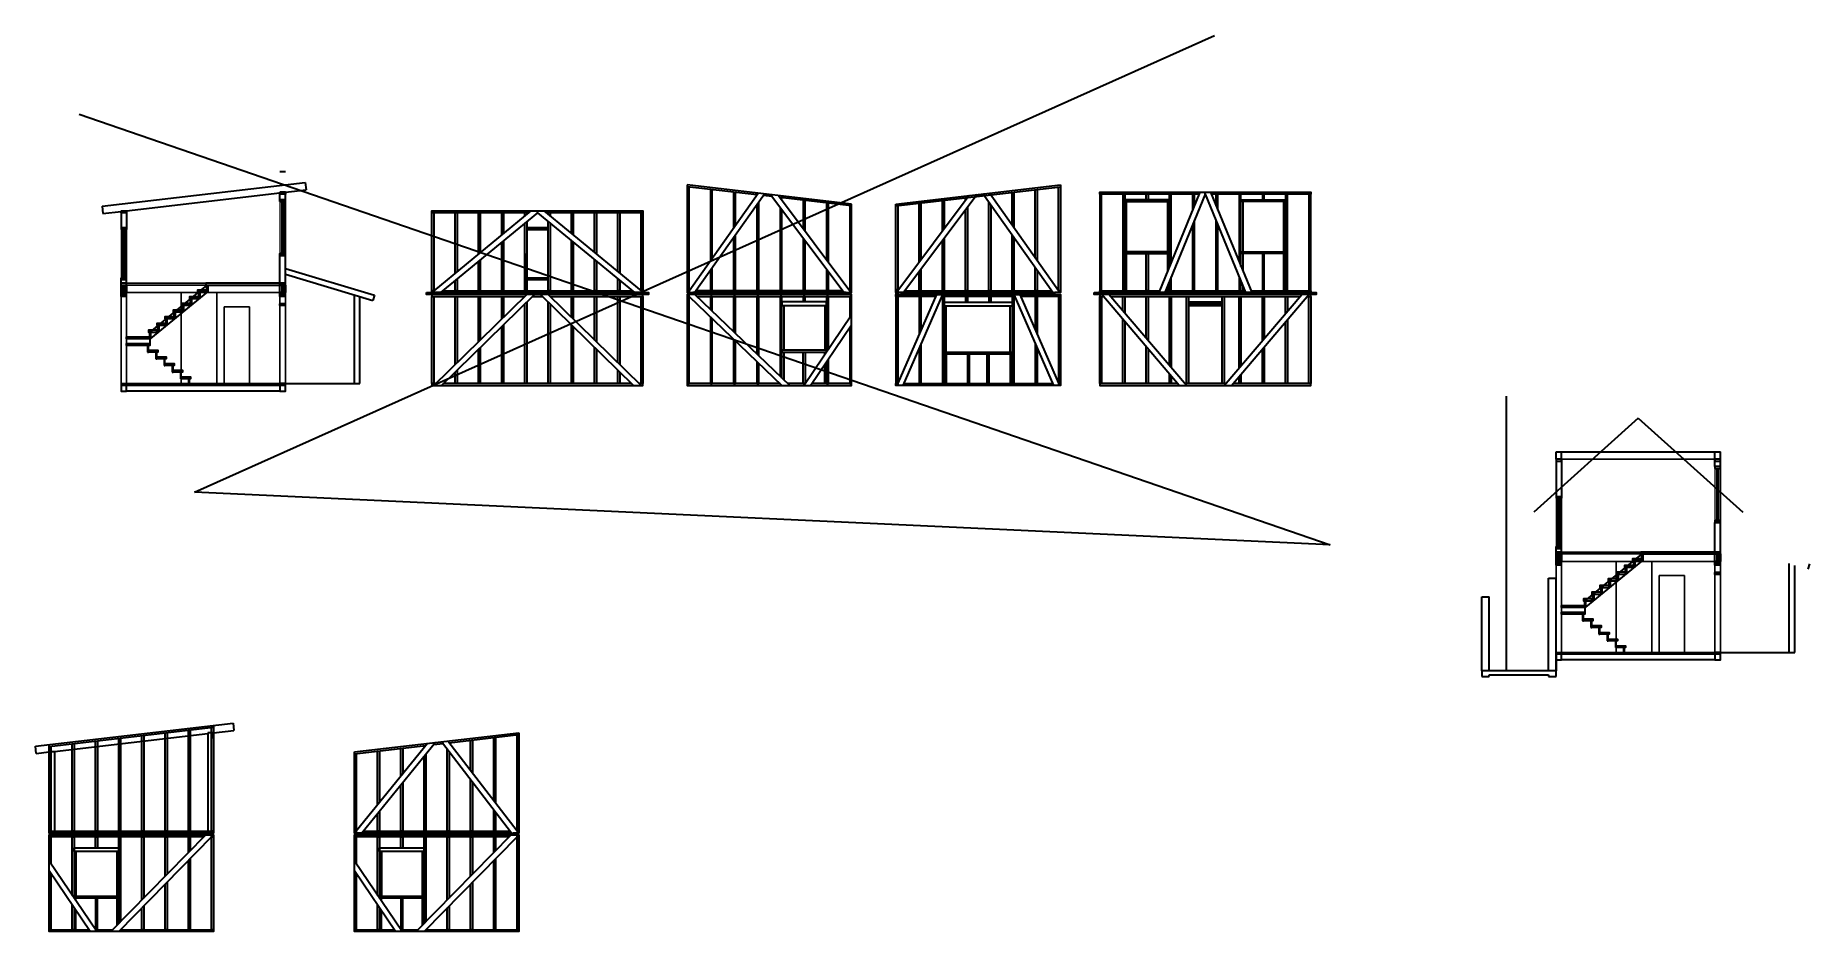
# Model space of a CAD drawing. Header units: millimetres. Extents: x 743280 to 1140305, y -337608 to -106611.
# Drawn here: x 998032 to 1045753, y -220563 to -196445 of the extents above; entities that cross this region are included whole.
import ezdxf

# ---------------------------------------------------------------- set-up
doc = ezdxf.new("R2010")
doc.units = ezdxf.units.MM
doc.layers.add('SANTEH', color=7, linetype='Continuous')
doc.layers.add('ОСНОВНЫЕ', color=7, linetype='Continuous', lineweight=30)
doc.layers.add('ТОНКИЕ', color=250, linetype='Continuous', lineweight=13)

msp = doc.modelspace()

# ---------------------------------------------------------------- linework, layer by layer
at = {"layer": 'SANTEH', "ltscale": 100}
for p, q in [((1000334.3, -203366.1), (1000334.3, -203116.1)), ((1000334.3, -203166.1), (1004609.3, -203166.1)), ((1000484.3, -203116.1), (1004609.3, -203116.1)), ((1004759.3, -203366.1), (1004759.3, -203116.1)), ((1004759.3, -205816.1), (1004759.3, -203166.1)), ((1004759.3, -206016.1), (1004759.3, -203166.1)), ((1000334.3, -205816.1), (1000334.3, -203316.1)), ((1000334.3, -203366.1), (1004609.3, -203366.1)), ((1000484.3, -204626.1), (1000484.3, -203366.1)), ((1001954.3, -205816.1), (1001954.3, -203366.1)), ((1002909.3, -203366.1), (1002909.3, -205816.1)), ((1003108.7, -203746.1), (1003788.7, -203746.1)), ((1003108.7, -205816.1), (1003108.7, -203746.1)), ((1003788.7, -205816.1), (1003788.7, -203746.1)), ((1004609.3, -203666.1), (1004609.3, -203366.1)), ((1004609.3, -205816.1), (1004609.3, -203666.1)), ((1000484.3, -205816.1), (1000484.3, -203816.1)), ((1000484.3, -205816.1), (1000334.3, -205816.1)), ((1000484.3, -205816.1), (1001184.3, -205816.1)), ((1038935.1, -207849.7), (1043360.1, -207849.7)), ((1038935.1, -210599.7), (1038935.1, -210349.7)), ((1038935.1, -210399.7), (1043210.1, -210399.7)), ((1039085.1, -210349.7), (1043210.1, -210349.7)), ((1043360.1, -210599.7), (1043360.1, -210349.7)), ((1043360.1, -213049.7), (1043360.1, -210399.7)), ((1043360.1, -213249.7), (1043360.1, -210399.7)), ((1038935.1, -213049.7), (1038935.1, -210549.7)), ((1038935.1, -210599.7), (1043210.1, -210599.7)), ((1039085.1, -211859.7), (1039085.1, -210599.7)), ((1040555.1, -213049.7), (1040555.1, -210599.7)), ((1041510.1, -210599.7), (1041510.1, -213049.7)), ((1043210.1, -210899.7), (1043210.1, -210599.7)), ((1043210.1, -213049.7), (1043210.1, -210899.7)), ((1039085.1, -213049.7), (1039085.1, -211049.7)), ((1041709.4, -210979.7), (1042389.4, -210979.7)), ((1041709.4, -213049.7), (1041709.4, -210979.7)), ((1042389.4, -213049.7), (1042389.4, -210979.7)), ((1039085.1, -213049.7), (1038935.1, -213049.7)), ((1039085.1, -213049.7), (1039785.1, -213049.7))]:
    msp.add_line(p, q, dxfattribs=at)
at = {"layer": 'ОСНОВНЫЕ', "ltscale": 100}
for p, q in [((1002314, -208739), (1029745.4, -196444.7)), ((999203.2, -198564.4), (1032856.2, -210152.1)), ((999824.3, -201042.1), (1005287.2, -200404.1)), ((1004759.3, -200116.1), (1004609.3, -200116.1)), ((1005287.2, -200404.1), (1005310.3, -200602.4)), ((1000484.3, -201166.1), (1004609.3, -200684.3)), ((1004609.3, -200916.1), (1004609.3, -200666.1)), ((1004609.3, -200916.1), (1004609.3, -200666.1)), ((1004759.3, -200666.1), (1004609.3, -200666.1)), ((1004759.3, -200666.1), (1005310.3, -200602.4)), ((1004759.3, -200916.1), (1004759.3, -200666.1)), ((1004759.3, -200916.1), (1004759.3, -200816.1)), ((1004759.3, -200916.1), (1004759.3, -200816.1)), ((1019986.9, -200982.6), (1015561.9, -200465.7)), ((1017436.9, -200735.1), (1015561.9, -200516.1)), ((1015611.9, -203316.1), (1017472.3, -200688.9)), ((1015762.6, -203366.1), (1017645.8, -200709.1)), ((1017848.4, -200783.1), (1017610.4, -200755.3)), ((1017803.2, -200727.5), (1019784.2, -203366.1)), ((1018016.7, -200752.5), (1019936.9, -203316.1)), ((1019986.9, -201032.9), (1018061.9, -200808.1)), ((1021176.6, -200982.6), (1025601.6, -200465.7)), ((1021176.6, -201032.9), (1025601.6, -200516.1)), ((1021176.6, -201032.9), (1023101.6, -200808.1)), ((1023146.8, -200752.5), (1021226.6, -203316.1)), ((1023360.3, -200727.5), (1021379.2, -203366.1)), ((1023315.1, -200783.1), (1023553.1, -200755.3)), ((1025400.9, -203366.1), (1023517.7, -200709.1)), ((1025551.6, -203316.1), (1023691.2, -200688.9)), ((1023726.6, -200735.1), (1025601.6, -200516.1)), ((1029355.1, -200666.1), (1028246.2, -203366.1)), ((1029496.7, -200716.1), (1028408.4, -203366.1)), ((1029496.7, -200716.1), (1029496.7, -200666.1)), ((1029496.7, -200716.1), (1030585, -203366.1)), ((1029638.3, -200666.1), (1030747.2, -203366.1)), ((999824.3, -201042.1), (999847.5, -201240.5)), ((999847.5, -201240.5), (1000334.3, -201183.6)), ((1000334.3, -201166.1), (1000484.3, -201166.1)), ((1000334.3, -201166.1), (1000334.3, -201666.1)), ((1000484.3, -201166.1), (1000484.3, -201666.1)), ((1004660.2, -200916.1), (1004660.2, -202316.1)), ((1004708.5, -200916.1), (1004708.5, -202316.1)), ((1011359.9, -201166.1), (1008747.6, -203316)), ((1011535.2, -201216.1), (1008922.8, -203366.1)), ((1011535.1, -201216.1), (1011535.1, -201166.1)), ((1011535.2, -201216.1), (1011535.2, -201166.1)), ((1011535.2, -201216.1), (1014147.5, -203366.1)), ((1011710.4, -201166.1), (1014322.7, -203316)), ((1000334.3, -201616.1), (1000484.3, -201616.1)), ((1000334.3, -201666.1), (1000484.3, -201666.1)), ((1000385.2, -201666.1), (1000385.2, -202966.1)), ((1000433.5, -201666.1), (1000433.5, -202966.1)), ((1011247.7, -201616.1), (1011822.7, -201616.1)), ((1011247.7, -201666.1), (1011822.7, -201666.1)), ((1004609.3, -203166.1), (1004609.3, -202316.1)), ((1004609.3, -203166.1), (1004609.3, -202316.1)), ((1004609.3, -202316.1), (1004759.3, -202316.1)), ((1004759.3, -203366.1), (1004759.3, -202316.1)), ((1004759.3, -203366.1), (1004759.3, -202316.1)), ((1004759.3, -203366.1), (1004759.3, -202316.1)), ((1004759.3, -203116.1), (1004759.3, -202316.1)), ((1011247.7, -203316.1), (1011247.7, -202316.1)), ((1004759.3, -202716.1), (1007152.4, -203434)), ((1000334.3, -203366.1), (1000334.3, -202966.1)), ((1000334.3, -202966.1), (1000484.3, -202966.1)), ((1000334.3, -203016.1), (1000484.3, -203016.1)), ((1000484.3, -203116.1), (1000334.3, -203116.1)), ((1000484.3, -203166.1), (1000484.3, -202966.1)), ((1002644.3, -203166.1), (1001104.3, -204426.1)), ((1002644.3, -203296.1), (1002644.3, -203166.1)), ((1002669.3, -203166.1), (1002669.3, -203346.1)), ((1004759.3, -203116.1), (1004609.3, -203116.1)), ((1004609.3, -203166.1), (1004759.3, -203166.1)), ((1004759.3, -203166.1), (1004609.3, -203166.1)), ((1004759.3, -202872.7), (1007109.3, -203577.7)), ((1011247.7, -202966.1), (1011822.7, -202966.1)), ((1011247.7, -203016.1), (1011822.7, -203016.1)), ((1021176.6, -203266.1), (1021176.6, -205816.1)), ((1000334.3, -203366.1), (1000334.3, -203316.1)), ((1000334.3, -203466.1), (1000334.3, -203316.1)), ((1000484.3, -203366.1), (1000334.3, -203366.1)), ((1000484.3, -203416.1), (1000334.3, -203416.1)), ((1000484.3, -203466.1), (1000334.3, -203466.1)), ((1000484.3, -203466.1), (1000484.3, -203366.1)), ((1002661.2, -203346.1), (1001129.3, -204599.4)), ((1001984.3, -203836.1), (1001984.3, -203706.1)), ((1002009.3, -203706.1), (1002009.3, -203886.1)), ((1002204.3, -203656.1), (1002204.3, -203526.1)), ((1002229.3, -203706.1), (1002204.3, -203706.1)), ((1002229.3, -203526.1), (1002229.3, -203706.1)), ((1002424.3, -203476.1), (1002424.3, -203346.1)), ((1002449.3, -203526.1), (1002424.3, -203526.1)), ((1002449.3, -203346.1), (1002449.3, -203526.1)), ((1002669.3, -203346.1), (1002644.3, -203346.1)), ((1004759.3, -203366.1), (1004609.3, -203366.1)), ((1004609.3, -203466.1), (1004609.3, -203366.1)), ((1004759.3, -203416.1), (1004609.3, -203416.1)), ((1004759.3, -203466.1), (1004609.3, -203466.1)), ((1004759.3, -203666.1), (1004609.3, -203666.1)), ((1004609.3, -203716.1), (1004609.3, -203666.1)), ((1004759.3, -203716.1), (1004609.3, -203716.1)), ((1004759.3, -203466.1), (1004759.3, -203316.1)), ((1004759.3, -203366.1), (1004759.3, -203316.1)), ((1004759.3, -203716.1), (1004759.3, -203666.1)), ((1006609.3, -205816.1), (1006609.3, -203427.7)), ((1006759.3, -205816.1), (1006759.3, -203472.7)), ((1007152.4, -203434), (1007109.3, -203577.7)), ((1008747.6, -203316), (1008747.6, -203366.1)), ((1008747.7, -205866.1), (1011248.7, -203416.1)), ((1008955.7, -205866.1), (1011456.7, -203416.1)), ((1014114.7, -205866.1), (1011613.6, -203416.1)), ((1014322.7, -205866.1), (1011821.6, -203416.1)), ((1014322.7, -203316), (1014322.7, -203366.1)), ((1015611.9, -203316.1), (1015611.9, -203366.1)), ((1015611.9, -203466.1), (1015611.9, -203416.1)), ((1015611.9, -203466.1), (1018110.9, -205866.1)), ((1019836.9, -203366.1), (1015711.9, -203366.1)), ((1015711.9, -203416.1), (1015711.9, -203366.1)), ((1015769.8, -203416.1), (1018320.9, -205866.1)), ((1018161.9, -203716.1), (1018161.9, -204916.1)), ((1019261.9, -203716.1), (1019261.9, -204916.1)), ((1019836.9, -203416.1), (1019836.9, -203366.1)), ((1019936.9, -203316.1), (1019936.9, -203366.1)), ((1021226.6, -203316.1), (1021226.6, -205866.1)), ((1021226.6, -203316.1), (1021226.6, -203366.1)), ((1022265.8, -203416.1), (1021226.6, -205799.4)), ((1021326.6, -203366.1), (1025451.6, -203366.1)), ((1021326.6, -203416.1), (1021326.6, -203366.1)), ((1021326.6, -203366.1), (1025451.6, -203366.1)), ((1022427.9, -203416.1), (1021361.4, -205866.1)), ((1021801.6, -203466.1), (1021801.6, -204480.7)), ((1021851.6, -203466.1), (1021851.6, -204366)), ((1022426.6, -203466.1), (1022426.6, -205816.1)), ((1022476.6, -203466.1), (1022476.6, -205816.1)), ((1022476.6, -203621.1), (1024301.6, -203621.1)), ((1022476.6, -203721.1), (1024301.6, -203721.1)), ((1022526.6, -204966.1), (1022526.6, -203721.1)), ((1023051.6, -203466.1), (1023051.6, -203621.1)), ((1023101.6, -203466.1), (1023101.6, -203621.1)), ((1023676.6, -203466.1), (1023676.6, -203621.1)), ((1023726.6, -203466.1), (1023726.6, -203621.1)), ((1024251.6, -204966.1), (1024251.6, -203721.1)), ((1024301.6, -203466.1), (1024301.6, -205816.1)), ((1024350.3, -203416.1), (1025416.8, -205866.1)), ((1024351.6, -203466.1), (1024351.6, -205816.1)), ((1024512.4, -203416.1), (1025551.6, -205799.4)), ((1024926.6, -203466.1), (1024926.6, -204366)), ((1024976.6, -203466.1), (1024976.6, -204480.7)), ((1025451.6, -203416.1), (1025451.6, -203366.1)), ((1025551.6, -203316.1), (1025551.6, -203366.1)), ((1025551.6, -203466.1), (1025551.6, -205866.1)), ((1025601.6, -203416.1), (1025601.6, -205866.1)), ((1028799, -205866.1), (1026715.4, -203416.1)), ((1028991.1, -205866.1), (1026907.5, -203416.1)), ((1029046, -203616.1), (1029956, -203616.1)), ((1029046, -203666.1), (1029956, -203666.1)), ((1029046, -203716.1), (1029956, -203716.1)), ((1030010.9, -205866.1), (1032094.6, -203416.1)), ((1030203, -205866.1), (1032284.2, -203419)), ((1032334.2, -203513.3), (1032334.2, -203513.3)), ((1001324.3, -204376.1), (1001324.3, -204246.1)), ((1001349.3, -204246.1), (1001349.3, -204426.1)), ((1001544.3, -204196.1), (1001544.3, -204066.1)), ((1001569.3, -204246.1), (1001544.3, -204246.1)), ((1001569.3, -204066.1), (1001569.3, -204246.1)), ((1001764.3, -204016.1), (1001764.3, -203886.1)), ((1001789.3, -204066.1), (1001764.3, -204066.1)), ((1001789.3, -203886.1), (1001789.3, -204066.1)), ((1002009.3, -203886.1), (1001984.3, -203886.1)), ((1018703.1, -205866.1), (1019986.9, -203968.3)), ((1018884.2, -205866.1), (1019986.9, -204236)), ((1001104.3, -204556.1), (1001104.3, -204426.1)), ((1001104.3, -204606.1), (1001104.3, -204736.1)), ((1001129.3, -204606.1), (1001104.3, -204606.1)), ((1001129.3, -204606.1), (1001104.3, -204606.1)), ((1001129.3, -204426.1), (1001129.3, -204606.1)), ((1001294.3, -204426.1), (1001269.3, -204426.1)), ((1001349.3, -204426.1), (1001324.3, -204426.1)), ((1001049.3, -204786.1), (1001049.3, -204966.1)), ((1001049.3, -204966.1), (1001074.3, -204966.1)), ((1001074.3, -204916.1), (1001074.3, -204786.1)), ((1001269.3, -204966.1), (1001269.3, -205146.1)), ((1001269.3, -205146.1), (1001294.3, -205146.1)), ((1001294.3, -205096.1), (1001294.3, -204966.1)), ((1001489.3, -205146.1), (1001489.3, -205326.1)), ((1001514.3, -205276.1), (1001514.3, -205146.1)), ((1021801.6, -204854.8), (1021801.6, -205816.1)), ((1021851.6, -204739.9), (1021851.6, -205816.1)), ((1022476.6, -204966.1), (1024301.6, -204966.1)), ((1022476.6, -205016.1), (1024301.6, -205016.1)), ((1022476.6, -205016.1), (1022476.6, -205816.1)), ((1022476.6, -205016.1), (1022476.6, -205816.1)), ((1022526.6, -205016.1), (1022526.6, -205816.1)), ((1022526.6, -205016.1), (1022526.6, -205816.1)), ((1023101.6, -205016.1), (1023101.6, -205816.1)), ((1023151.6, -205016.1), (1023151.6, -205816.1)), ((1023151.6, -205016.1), (1023151.6, -205816.1)), ((1023626.6, -205016.1), (1023626.6, -205816.1)), ((1023676.6, -205016.1), (1023676.6, -205816.1)), ((1023676.6, -205016.1), (1023676.6, -205816.1)), ((1024251.6, -205016.1), (1024251.6, -205816.1)), ((1024301.6, -205016.1), (1024301.6, -205816.1)), ((1024301.6, -205016.1), (1024301.6, -205816.1)), ((1024926.6, -204739.9), (1024926.6, -205816.1)), ((1024976.6, -204854.8), (1024976.6, -205816.1)), ((1001489.3, -205326.1), (1001514.3, -205326.1)), ((1001709.3, -205326.1), (1001709.3, -205506.1)), ((1001709.3, -205506.1), (1001734.3, -205506.1)), ((1001709.3, -205506.1), (1001734.3, -205506.1)), ((1001734.3, -205456.1), (1001734.3, -205326.1)), ((1001929.3, -205506.1), (1001929.3, -205686.1)), ((1001954.3, -205636.1), (1001954.3, -205506.1)), ((1000334.3, -205816.1), (1000334.3, -205866.1)), ((1000334.3, -205816.1), (1000484.3, -205816.1)), ((1004609.3, -205866.1), (1000334.3, -205866.1)), ((1000484.3, -205866.1), (1000484.3, -205816.1)), ((1000484.3, -205816.1), (1004609.3, -205816.1)), ((1004609.3, -206016.1), (1000484.3, -206016.1)), ((1001929.3, -205686.1), (1001954.3, -205686.1)), ((1001929.3, -205686.1), (1001954.3, -205686.1)), ((1002149.3, -205686.1), (1002149.3, -205816.1)), ((1002149.3, -205816.1), (1002174.3, -205816.1)), ((1002174.3, -205816.1), (1002174.3, -205686.1)), ((1004759.3, -205816.1), (1004609.3, -205816.1)), ((1004609.3, -205816.1), (1004609.3, -205866.1)), ((1004759.3, -205866.1), (1004759.3, -205816.1)), ((1004759.3, -205816.1), (1006759.3, -205816.1)), ((1037598.8, -213549.7), (1037598.8, -206149.7)), ((1041147.6, -206741.9), (1038336.8, -209271.8)), ((1041147.6, -206741.9), (1043958.4, -209271.8)), ((1038935.1, -207649.7), (1043360.1, -207649.7)), ((1038935.1, -207849.7), (1038935.1, -207649.7)), ((1038935.1, -207849.7), (1038935.1, -208899.7)), ((1039085.1, -207849.7), (1039085.1, -207649.7)), ((1039085.1, -207849.7), (1039085.1, -208899.7)), ((1043210.1, -208049.7), (1043210.1, -207649.7)), ((1043360.1, -208049.7), (1043360.1, -207649.7)), ((1043360.1, -208099.7), (1043360.1, -207999.7)), ((1043360.1, -208099.7), (1043360.1, -207999.7)), ((1043260.9, -208099.7), (1043260.9, -209499.7)), ((1043309.2, -208099.7), (1043309.2, -209499.7)), ((1032856.2, -210152.1), (1002314, -208739)), ((1038935.1, -208849.7), (1039085.1, -208849.7)), ((1038935.1, -208899.7), (1039085.1, -208899.7)), ((1038985.9, -208899.7), (1038985.9, -210199.7)), ((1039034.2, -208899.7), (1039034.2, -210199.7)), ((1043210.1, -209499.7), (1043360.1, -209499.7)), ((1043210.1, -210399.7), (1043210.1, -209549.7)), ((1043210.1, -210399.7), (1043210.1, -209549.7)), ((1043360.1, -210599.7), (1043360.1, -209549.7)), ((1043360.1, -210599.7), (1043360.1, -209549.7)), ((1043360.1, -210599.7), (1043360.1, -209549.7)), ((1043360.1, -210349.7), (1043360.1, -209549.7)), ((1038935.1, -210599.7), (1038935.1, -210199.7)), ((1038935.1, -210199.7), (1039085.1, -210199.7)), ((1038935.1, -210249.7), (1039085.1, -210249.7)), ((1039085.1, -210349.7), (1038935.1, -210349.7)), ((1039085.1, -210399.7), (1039085.1, -210199.7)), ((1041245.1, -210399.7), (1039705.1, -211659.7)), ((1041245.1, -210529.7), (1041245.1, -210399.7)), ((1041270.1, -210399.7), (1041270.1, -210579.7)), ((1043360.1, -210349.7), (1043210.1, -210349.7)), ((1043210.1, -210399.7), (1043360.1, -210399.7)), ((1043360.1, -210399.7), (1043210.1, -210399.7)), ((1038935.1, -210599.7), (1038935.1, -210549.7)), ((1038935.1, -210699.7), (1038935.1, -210549.7)), ((1039085.1, -210599.7), (1038935.1, -210599.7)), ((1039085.1, -210649.7), (1038935.1, -210649.7)), ((1039085.1, -210699.7), (1038935.1, -210699.7)), ((1039085.1, -210699.7), (1039085.1, -210599.7)), ((1041262, -210579.7), (1039730.1, -211833.1)), ((1040805.1, -210889.7), (1040805.1, -210759.7)), ((1040830.1, -210759.7), (1040830.1, -210939.7)), ((1041025.1, -210709.7), (1041025.1, -210579.7)), ((1041050.1, -210759.7), (1041025.1, -210759.7)), ((1041050.1, -210579.7), (1041050.1, -210759.7)), ((1041270.1, -210579.7), (1041245.1, -210579.7)), ((1043360.1, -210599.7), (1043210.1, -210599.7)), ((1043210.1, -210699.7), (1043210.1, -210599.7)), ((1043360.1, -210649.7), (1043210.1, -210649.7)), ((1043360.1, -210699.7), (1043210.1, -210699.7)), ((1043360.1, -210899.7), (1043210.1, -210899.7)), ((1043210.1, -210949.7), (1043210.1, -210899.7)), ((1043360.1, -210699.7), (1043360.1, -210549.7)), ((1043360.1, -210599.7), (1043360.1, -210549.7)), ((1043360.1, -210949.7), (1043360.1, -210899.7)), ((1045210.1, -213049.7), (1045210.1, -210661.3)), ((1045360.1, -213049.7), (1045360.1, -210706.3)), ((1045753.2, -210667.7), (1045710.1, -210811.3)), ((1038735.1, -213549.7), (1038735.1, -211049.7)), ((1038735.1, -211049.7), (1038935.1, -211049.7)), ((1038935.1, -213549.7), (1038935.1, -211049.7)), ((1040145.1, -211429.7), (1040145.1, -211299.7)), ((1040170.1, -211299.7), (1040170.1, -211479.7)), ((1040365.1, -211249.7), (1040365.1, -211119.7)), ((1040390.1, -211299.7), (1040365.1, -211299.7)), ((1040390.1, -211119.7), (1040390.1, -211299.7)), ((1040585.1, -211069.7), (1040585.1, -210939.7)), ((1040610.1, -211119.7), (1040585.1, -211119.7)), ((1040610.1, -210939.7), (1040610.1, -211119.7)), ((1040830.1, -210939.7), (1040805.1, -210939.7)), ((1043360.1, -210949.7), (1043210.1, -210949.7)), ((1036935.1, -213549.7), (1036935.1, -211549.7)), ((1036935.1, -211549.7), (1037135.1, -211549.7)), ((1037135.1, -213549.7), (1037135.1, -211549.7)), ((1039705.1, -211789.7), (1039705.1, -211659.7)), ((1039705.1, -211839.7), (1039705.1, -211969.7)), ((1039730.1, -211839.7), (1039705.1, -211839.7)), ((1039730.1, -211839.7), (1039705.1, -211839.7)), ((1039730.1, -211659.7), (1039730.1, -211839.7)), ((1039895.1, -211659.7), (1039870.1, -211659.7)), ((1039925.1, -211609.7), (1039925.1, -211479.7)), ((1039950.1, -211659.7), (1039925.1, -211659.7)), ((1039950.1, -211479.7), (1039950.1, -211659.7)), ((1040170.1, -211479.7), (1040145.1, -211479.7)), ((1039650.1, -212019.7), (1039650.1, -212199.7)), ((1039650.1, -212199.7), (1039675.1, -212199.7)), ((1039675.1, -212149.7), (1039675.1, -212019.7)), ((1039870.1, -212199.7), (1039870.1, -212379.7)), ((1039895.1, -212329.7), (1039895.1, -212199.7)), ((1039870.1, -212379.7), (1039895.1, -212379.7)), ((1040090.1, -212379.7), (1040090.1, -212559.7)), ((1040090.1, -212559.7), (1040115.1, -212559.7)), ((1040115.1, -212509.7), (1040115.1, -212379.7)), ((1040310.1, -212559.7), (1040310.1, -212739.7)), ((1040310.1, -212739.7), (1040335.1, -212739.7)), ((1040310.1, -212739.7), (1040335.1, -212739.7)), ((1040335.1, -212689.7), (1040335.1, -212559.7)), ((1040530.1, -212739.7), (1040530.1, -212919.7)), ((1040555.1, -212869.7), (1040555.1, -212739.7)), ((1038935.1, -213049.7), (1038935.1, -213099.7)), ((1038935.1, -213049.7), (1039085.1, -213049.7)), ((1043210.1, -213099.7), (1038935.1, -213099.7)), ((1038935.1, -213249.7), (1038935.1, -213549.7)), ((1039085.1, -213099.7), (1039085.1, -213049.7)), ((1039085.1, -213049.7), (1043210.1, -213049.7)), ((1043210.1, -213249.7), (1039085.1, -213249.7)), ((1040530.1, -212919.7), (1040555.1, -212919.7)), ((1040530.1, -212919.7), (1040555.1, -212919.7)), ((1040750.1, -212919.7), (1040750.1, -213049.7)), ((1040750.1, -213049.7), (1040775.1, -213049.7)), ((1040775.1, -213049.7), (1040775.1, -212919.7)), ((1043360.1, -213049.7), (1043210.1, -213049.7)), ((1043210.1, -213049.7), (1043210.1, -213099.7)), ((1043360.1, -213099.7), (1043360.1, -213049.7)), ((1043360.1, -213049.7), (1045360.1, -213049.7)), ((1038935.1, -213549.7), (1036935.1, -213549.7)), ((1036935.1, -213549.7), (1036935.1, -213699.7)), ((1036935.1, -213699.7), (1037135.1, -213699.7)), ((1037135.1, -213699.7), (1037135.1, -213649.7)), ((1037135.1, -213649.7), (1038735.1, -213649.7)), ((1038735.1, -213649.7), (1038735.1, -213699.7)), ((1038735.1, -213699.7), (1038935.1, -213699.7)), ((1038935.1, -213699.7), (1038935.1, -213549.7)), ((998032, -215571.7), (1003348.9, -214950.6)), ((998396, -215579.5), (1002821, -215062.6)), ((1002821, -215212.6), (1002671, -215212.6)), ((1002671, -215212.6), (1002671, -217862.6)), ((1002821, -215212.6), (1003372, -215148.9)), ((1002821, -215363), (1002821, -215212.6)), ((1003348.9, -214950.6), (1003372, -215148.9)), ((1006610.6, -215729.1), (1011035.6, -215212.3)), ((998049.4, -215770.7), (998032, -215571.7)), ((998546, -215712.6), (1002671, -215230.8)), ((1006610.6, -215779.5), (1008535.6, -215554.6)), ((1008580.8, -215499), (1006660.6, -217862.6)), ((1008794.3, -215474.1), (1006813.3, -217912.6)), ((1008749.1, -215529.7), (1008987.2, -215501.9)), ((1010835, -217912.6), (1008951.7, -215455.7)), ((1010985.6, -217862.6), (1009125.2, -215435.4)), ((1009160.6, -215481.6), (1011035.6, -215262.6)), ((998049.4, -215770.7), (998396, -215730.2)), ((998446, -215712.6), (998546, -215712.6)), ((998546, -215712.6), (998546, -217862.6)), ((998546, -217912.6), (1002671, -217912.6)), ((998546, -217962.6), (998546, -217912.6)), ((1002610, -217962.6), (1000062, -220562.6)), ((1002771, -218012.6), (1000272, -220562.6)), ((1002671, -217962.6), (1002671, -217912.6)), ((1002771, -218012.6), (1002771, -217962.6)), ((1006660.6, -217862.6), (1006660.6, -217912.6)), ((1006760.6, -217912.6), (1010885.6, -217912.6)), ((1006760.6, -217962.6), (1006760.6, -217912.6)), ((1010824.6, -217962.6), (1008276.6, -220562.6)), ((1010985.6, -218012.6), (1008486.6, -220562.6)), ((1010885.6, -217962.6), (1010885.6, -217912.6)), ((1010985.6, -217862.6), (1010985.6, -217912.6)), ((1010985.6, -218012.6), (1010985.6, -217962.6)), ((999121, -218412.6), (999121, -219612.6)), ((1000221, -218412.6), (1000221, -219612.6)), ((1007335.6, -218412.6), (1007335.6, -219612.6)), ((1008435.6, -218412.6), (1008435.6, -219612.6)), ((999679.8, -220562.6), (998396, -218664.8)), ((999498.7, -220562.6), (998396, -218932.5)), ((1007894.4, -220562.6), (1006610.6, -218664.8)), ((1007713.4, -220562.6), (1006610.6, -218932.5))]:
    msp.add_line(p, q, dxfattribs=at)
for points in [[(1004609.3, -200666.1), (1004759.3, -200666.1), (1004759.3, -200716.1), (1004609.3, -200716.1)], [(1004609.3, -200916.1), (1004759.3, -200916.1), (1004759.3, -200866.1), (1004609.3, -200866.1)], [(1028534.2, -200716.1), (1027334.2, -200716.1), (1027334.2, -200866.1), (1028534.2, -200866.1)], [(1028534.2, -200866.1), (1027334.2, -200866.1), (1027334.2, -200916.1), (1028534.2, -200916.1)], [(1030459.2, -200866.1), (1031659.2, -200866.1), (1031659.2, -200916.1), (1030459.2, -200916.1)], [(1000334.3, -201166.1), (1000484.3, -201166.1), (1000484.3, -201216.1), (1000334.3, -201216.1)], [(1004609.3, -202366.1), (1004759.3, -202366.1), (1004759.3, -202316.1), (1004609.3, -202316.1)], [(1028534.2, -202266.1), (1027334.2, -202266.1), (1027334.2, -202316.1), (1028534.2, -202316.1)], [(1030459.2, -202266.1), (1031659.2, -202266.1), (1031659.2, -202316.1), (1030459.2, -202316.1)], [(1000334.3, -203166.1), (1000384.3, -203166.1), (1000384.3, -203366.1), (1000334.3, -203366.1)], [(1000434.3, -203166.1), (1000484.3, -203166.1), (1000484.3, -203366.1), (1000434.3, -203366.1)], [(1004609.3, -203116.1), (1002614.3, -203116.1), (1002614.3, -203166.1), (1004609.3, -203166.1)], [(1004609.3, -203166.1), (1004659.3, -203166.1), (1004659.3, -203366.1), (1004609.3, -203366.1)], [(1004709.3, -203166.1), (1004759.3, -203166.1), (1004759.3, -203366.1), (1004709.3, -203366.1)], [(1002204.3, -203656.1), (1001954.3, -203656.1), (1001954.3, -203706.1), (1002204.3, -203706.1)], [(1002424.3, -203476.1), (1002174.3, -203476.1), (1002174.3, -203526.1), (1002424.3, -203526.1)], [(1002644.3, -203296.1), (1002394.3, -203296.1), (1002394.3, -203346.1), (1002644.3, -203346.1)], [(1008547.7, -203366.1), (1014522.7, -203366.1), (1014522.7, -203416.1), (1008547.7, -203416.1)], [(1008697.7, -203466.1), (1008747.7, -203466.1), (1008747.7, -205816.1), (1008697.7, -205816.1)], [(1014322.7, -203466.1), (1014372.7, -203466.1), (1014372.7, -205816.1), (1014322.7, -205816.1)], [(1015561.9, -205816.1), (1015611.9, -205816.1), (1015611.9, -203466.1), (1015561.9, -203466.1)], [(1019311.9, -203616.1), (1018111.9, -203616.1), (1018111.9, -203716.1), (1019311.9, -203716.1)], [(1026509.2, -203366.1), (1032484.2, -203366.1), (1032484.2, -203416.1), (1026509.2, -203416.1)], [(1026709.2, -205816.1), (1026659.2, -205816.1), (1026659.2, -203466.1), (1026709.2, -203466.1)], [(1029046, -205816.1), (1028996, -205816.1), (1028996, -203466.1), (1029046, -203466.1)], [(1030006, -205816.1), (1029956, -205816.1), (1029956, -203466.1), (1030006, -203466.1)], [(1032334.2, -205816.1), (1032284.2, -205816.1), (1032284.2, -203466.1), (1032334.2, -203466.1)], [(1001544.3, -204196.1), (1001294.3, -204196.1), (1001294.3, -204246.1), (1001544.3, -204246.1)], [(1001764.3, -204016.1), (1001514.3, -204016.1), (1001514.3, -204066.1), (1001764.3, -204066.1)], [(1001984.3, -203836.1), (1001734.3, -203836.1), (1001734.3, -203886.1), (1001984.3, -203886.1)], [(1000484.3, -204556.1), (1001104.3, -204556.1), (1001104.3, -204606.1), (1000484.3, -204606.1)], [(1001324.3, -204376.1), (1001074.3, -204376.1), (1001074.3, -204426.1), (1001324.3, -204426.1)], [(1000484.3, -204736.1), (1001104.3, -204736.1), (1001104.3, -204786.1), (1000484.3, -204786.1)], [(1001074.3, -204916.1), (1001324.3, -204916.1), (1001324.3, -204966.1), (1001074.3, -204966.1)], [(1001294.3, -205096.1), (1001544.3, -205096.1), (1001544.3, -205146.1), (1001294.3, -205146.1)], [(1019311.9, -204916.1), (1018111.9, -204916.1), (1018111.9, -204966.1), (1019311.9, -204966.1)], [(1001514.3, -205276.1), (1001764.3, -205276.1), (1001764.3, -205326.1), (1001514.3, -205326.1)], [(1001734.3, -205456.1), (1001984.3, -205456.1), (1001984.3, -205506.1), (1001734.3, -205506.1)], [(1001954.3, -205636.1), (1002204.3, -205636.1), (1002204.3, -205686.1), (1001954.3, -205686.1)], [(1000484.3, -205866.1), (1000334.3, -205866.1), (1000334.3, -206016.1), (1000484.3, -206016.1)], [(1004759.3, -205866.1), (1004609.3, -205866.1), (1004609.3, -206016.1), (1004759.3, -206016.1)], [(1038935.1, -207899.7), (1039085.1, -207899.7), (1039085.1, -207849.7), (1038935.1, -207849.7)], [(1043210.1, -207899.7), (1043360.1, -207899.7), (1043360.1, -207849.7), (1043210.1, -207849.7)], [(1043210.1, -208099.7), (1043360.1, -208099.7), (1043360.1, -208049.7), (1043210.1, -208049.7)], [(1043210.1, -209549.7), (1043360.1, -209549.7), (1043360.1, -209499.7), (1043210.1, -209499.7)], [(1038935.1, -210399.7), (1038985.1, -210399.7), (1038985.1, -210599.7), (1038935.1, -210599.7)], [(1039035.1, -210399.7), (1039085.1, -210399.7), (1039085.1, -210599.7), (1039035.1, -210599.7)], [(1043210.1, -210349.7), (1041215.1, -210349.7), (1041215.1, -210399.7), (1043210.1, -210399.7)], [(1043210.1, -210399.7), (1043260.1, -210399.7), (1043260.1, -210599.7), (1043210.1, -210599.7)], [(1043310.1, -210399.7), (1043360.1, -210399.7), (1043360.1, -210599.7), (1043310.1, -210599.7)], [(1040805.1, -210889.7), (1040555.1, -210889.7), (1040555.1, -210939.7), (1040805.1, -210939.7)], [(1041025.1, -210709.7), (1040775.1, -210709.7), (1040775.1, -210759.7), (1041025.1, -210759.7)], [(1041245.1, -210529.7), (1040995.1, -210529.7), (1040995.1, -210579.7), (1041245.1, -210579.7)], [(1040365.1, -211249.7), (1040115.1, -211249.7), (1040115.1, -211299.7), (1040365.1, -211299.7)], [(1040585.1, -211069.7), (1040335.1, -211069.7), (1040335.1, -211119.7), (1040585.1, -211119.7)], [(1039085.1, -211789.7), (1039705.1, -211789.7), (1039705.1, -211839.7), (1039085.1, -211839.7)], [(1039925.1, -211609.7), (1039675.1, -211609.7), (1039675.1, -211659.7), (1039925.1, -211659.7)], [(1040145.1, -211429.7), (1039895.1, -211429.7), (1039895.1, -211479.7), (1040145.1, -211479.7)], [(1039085.1, -211969.7), (1039705.1, -211969.7), (1039705.1, -212019.7), (1039085.1, -212019.7)], [(1039675.1, -212149.7), (1039925.1, -212149.7), (1039925.1, -212199.7), (1039675.1, -212199.7)], [(1039895.1, -212329.7), (1040145.1, -212329.7), (1040145.1, -212379.7), (1039895.1, -212379.7)], [(1040115.1, -212509.7), (1040365.1, -212509.7), (1040365.1, -212559.7), (1040115.1, -212559.7)], [(1040335.1, -212689.7), (1040585.1, -212689.7), (1040585.1, -212739.7), (1040335.1, -212739.7)], [(1039085.1, -213099.7), (1038935.1, -213099.7), (1038935.1, -213249.7), (1039085.1, -213249.7)], [(1040555.1, -212869.7), (1040805.1, -212869.7), (1040805.1, -212919.7), (1040555.1, -212919.7)], [(1043360.1, -213099.7), (1043210.1, -213099.7), (1043210.1, -213249.7), (1043360.1, -213249.7)], [(1002821, -220512.6), (1002771, -220512.6), (1002771, -218012.6), (1002821, -218012.6)], [(1011035.6, -220512.6), (1010985.6, -220512.6), (1010985.6, -218012.6), (1011035.6, -218012.6)], [(999071, -218312.6), (1000271, -218312.6), (1000271, -218412.6), (999071, -218412.6)], [(1007285.6, -218312.6), (1008485.6, -218312.6), (1008485.6, -218412.6), (1007285.6, -218412.6)], [(999071, -219612.6), (1000271, -219612.6), (1000271, -219662.6), (999071, -219662.6)], [(1007285.6, -219612.6), (1008485.6, -219612.6), (1008485.6, -219662.6), (1007285.6, -219662.6)]]:
    msp.add_lwpolyline(points, close=True, dxfattribs=at)
for points in [[(1015561.9, -200465.7), (1015561.9, -203316.1), (1015611.9, -203316.1), (1015611.9, -200521.9)], [(1016186.9, -200589.1), (1016186.9, -202504.1)], [(1016236.9, -202433.5), (1016236.9, -200594.9)], [(1016811.9, -200662.1), (1016811.9, -201621.5)], [(1016861.9, -201550.9), (1016861.9, -200667.9)], [(1018111.9, -200869.6), (1018111.9, -200813.9)], [(1018686.9, -200830.7), (1018686.9, -201647.2)], [(1018736.9, -201714), (1018736.9, -200836.6)], [(1022426.6, -201714), (1022426.6, -200836.6)], [(1022476.6, -200830.7), (1022476.6, -201647.2)], [(1023051.6, -200869.6), (1023051.6, -200813.9)], [(1024301.6, -201550.9), (1024301.6, -200667.9)], [(1024351.6, -200662.1), (1024351.6, -201621.5)], [(1024926.6, -202433.5), (1024926.6, -200594.9)], [(1024976.6, -200589.1), (1024976.6, -202504.1)], [(1025601.6, -200465.7), (1025601.6, -203316.1), (1025551.6, -203316.1), (1025551.6, -200521.9)], [(1026659.2, -200666.1), (1026659.2, -203316.1), (1026709.2, -203316.1), (1026709.2, -200716.1)], [(1029334.5, -200716.1), (1026659.2, -200716.1), (1026659.2, -200666.1), (1032334.2, -200666.1), (1032334.2, -200716.1), (1029658.8, -200716.1)], [(1027284.2, -200716.1), (1027284.2, -203316.1), (1027334.2, -203316.1), (1027334.2, -200716.1)], [(1027334.2, -200716.1), (1027334.2, -203316.1), (1027384.2, -203316.1), (1027384.2, -202316.1)], [(1027909.2, -200866.1), (1027909.2, -200716.1)], [(1027959.2, -200866.1), (1027959.2, -200866.1), (1027909.2, -200866.1)], [(1027959.2, -200716.1), (1027959.2, -200866.1)], [(1028534.2, -200716.1), (1028534.2, -202664.8)], [(1028534.2, -202543.1), (1028534.2, -200716.1)], [(1028584.2, -202543.1), (1028584.2, -200716.1)], [(1029159.2, -200716.1), (1029159.2, -201143)], [(1029209.2, -201021.3), (1029209.2, -200716.1)], [(1029784.2, -200716.1), (1029784.2, -201021.3)], [(1029834.2, -201143), (1029834.2, -200716.1)], [(1030409.2, -200716.1), (1030409.2, -202543.1)], [(1030459.2, -202664.8), (1030459.2, -200716.1)], [(1031034.2, -200716.1), (1031034.2, -200866.1)], [(1031034.2, -200866.1), (1031034.2, -200866.1), (1031084.2, -200866.1)], [(1031084.2, -200866.1), (1031084.2, -200716.1)], [(1031659.2, -200716.1), (1031659.2, -203316.1), (1031609.2, -203316.1), (1031609.2, -202316.1)], [(1031659.2, -200716.1), (1031659.2, -203316.1), (1031709.2, -203316.1), (1031709.2, -200716.1)], [(1032284.2, -200716.1), (1032284.2, -203316.1), (1032334.2, -203316.1), (1032334.2, -200666.1)], [(1008747.7, -201216.1), (1008747.7, -203316.1), (1008697.7, -203316.1), (1008697.7, -201166.1)], [(1011299.1, -201216.1), (1008697.7, -201216.1), (1008697.7, -201166.1), (1014372.7, -201166.1), (1014372.7, -201216.1), (1011771.2, -201216.1)], [(1009322.7, -202842.7), (1009322.7, -201216.1)], [(1009372.7, -201216.1), (1009372.7, -202801.6)], [(1009947.7, -202328.3), (1009947.7, -201216.1)], [(1009997.7, -201216.1), (1009997.7, -202287.2)], [(1010572.7, -201814), (1010572.7, -201216.1)], [(1010622.7, -201216.1), (1010622.7, -201772.8)], [(1011197.7, -201299.6), (1011197.7, -201216.1)], [(1011247.7, -201216.1), (1011247.7, -201258.4)], [(1011535.2, -201216.1), (1011535.1, -201216.1)], [(1011822.7, -201258.4), (1011822.7, -201216.1)], [(1011872.7, -201216.1), (1011872.7, -201299.6)], [(1012447.7, -201772.8), (1012447.7, -201216.1)], [(1012497.7, -201216.1), (1012497.7, -201814)], [(1013072.7, -202287.2), (1013072.7, -201216.1)], [(1013122.7, -201216.1), (1013122.7, -202328.4)], [(1013697.7, -202801.6), (1013697.7, -201216.1)], [(1013747.7, -201216.1), (1013747.7, -202842.8)], [(1014372.7, -201166.1), (1014372.7, -203316.1), (1014322.7, -203316.1), (1014322.7, -201216.1)], [(1015561.9, -201066.1), (1015561.9, -201116.1)], [(1017436.9, -201003.8), (1017436.9, -203316.1), (1017486.9, -203316.1), (1017486.9, -200933.3)], [(1018061.9, -201072.1), (1018061.9, -203316.1), (1018111.9, -203316.1), (1018111.9, -201138.7)], [(1019311.9, -200954.1), (1019311.9, -202481.6)], [(1019361.9, -202548.4), (1019361.9, -200959.9)], [(1019936.9, -201027.1), (1019936.9, -203316.1), (1019986.9, -203316.1), (1019986.9, -200982.6)], [(1021226.6, -201027.1), (1021226.6, -203316.1), (1021176.6, -203316.1), (1021176.6, -200982.6)], [(1021801.6, -202548.4), (1021801.6, -200959.9)], [(1021851.6, -200954.1), (1021851.6, -202481.6)], [(1023101.6, -201072.1), (1023101.6, -203316.1), (1023051.6, -203316.1), (1023051.6, -201138.7)], [(1023726.6, -201003.8), (1023726.6, -203316.1), (1023676.6, -203316.1), (1023676.6, -200933.3)], [(1025601.6, -201066.1), (1025601.6, -201116.1)], [(1027384.2, -202266.1), (1027384.2, -200916.1)], [(1028484.2, -200916.1), (1028484.2, -202266.1)], [(1030509.2, -200916.1), (1030509.2, -202266.1)], [(1031609.2, -202266.1), (1031609.2, -200916.1)], [(1011247.7, -201452.7), (1011247.7, -203316.1), (1011197.7, -203316.1), (1011197.7, -201493.8)], [(1011872.7, -201493.9), (1011872.7, -203316.1), (1011822.7, -203316.1), (1011822.7, -201452.7)], [(1016811.9, -201885.6), (1016811.9, -203316.1), (1016861.9, -203316.1), (1016861.9, -201815.1)], [(1024351.6, -201885.6), (1024351.6, -203316.1), (1024301.6, -203316.1), (1024301.6, -201815.1)], [(1029159.2, -201537.9), (1029159.2, -203316.1), (1029209.2, -203316.1), (1029209.2, -201416.1)], [(1029784.2, -201416.1), (1029784.2, -203316.1), (1029834.2, -203316.1), (1029834.2, -201537.9)], [(1010622.7, -201967.1), (1010622.7, -203316.1), (1010572.7, -203316.1), (1010572.7, -202008.2)], [(1012497.7, -202008.2), (1012497.7, -203316.1), (1012447.7, -203316.1), (1012447.7, -201967.1)], [(1018686.9, -201904.5), (1018686.9, -203316.1), (1018736.9, -203316.1), (1018736.9, -201971.1)], [(1022476.6, -201904.5), (1022476.6, -203316.1), (1022426.6, -203316.1), (1022426.6, -201971.1)], [(1027959.2, -202316.1), (1027959.2, -203316.1), (1027909.2, -203316.1), (1027909.2, -202316.1)], [(1028484.2, -202316.1), (1028484.2, -202786.6)], [(1030509.2, -202316.1), (1030509.2, -202786.6)], [(1031034.2, -202316.1), (1031034.2, -203316.1), (1031084.2, -203316.1), (1031084.2, -202316.1)], [(1009997.7, -202481.5), (1009997.7, -203316.1), (1009947.7, -203316.1), (1009947.7, -202522.6)], [(1013122.7, -202522.6), (1013122.7, -203316.1), (1013072.7, -203316.1), (1013072.7, -202481.5)], [(1016186.9, -202767.4), (1016186.9, -203316.1), (1016236.9, -203316.1), (1016236.9, -202696.9)], [(1019311.9, -202736.9), (1019311.9, -203316.1), (1019361.9, -203316.1), (1019361.9, -202803.5)], [(1021851.6, -202736.9), (1021851.6, -203316.1), (1021801.6, -203316.1), (1021801.6, -202803.5)], [(1024976.6, -202767.4), (1024976.6, -203316.1), (1024926.6, -203316.1), (1024926.6, -202696.9)], [(1009372.7, -202995.9), (1009372.7, -203316.1), (1009322.7, -203316.1), (1009322.7, -203037)], [(1013747.7, -203037), (1013747.7, -203316.1), (1013697.7, -203316.1), (1013697.7, -202995.9)], [(1028484.2, -203181.4), (1028484.2, -203316.1)], [(1028534.2, -203059.7), (1028534.2, -203316.1), (1028584.2, -203316.1), (1028584.2, -202937.9)], [(1030409.2, -202937.9), (1030409.2, -203316.1), (1030459.2, -203316.1), (1030459.2, -203059.7)], [(1030509.2, -203181.4), (1030509.2, -203316.1)], [(1014322.7, -203316.1), (1014372.7, -203316.1), (1014372.7, -203366.1), (1008697.7, -203366.1), (1008697.7, -203316.1), (1008747.7, -203316.1)], [(1011872.7, -203466.1), (1014372.7, -203466.1), (1014372.7, -203416.1), (1008697.7, -203416.1), (1008697.7, -203466.1), (1011197.7, -203466.1)], [(1008983.6, -203316.1), (1014086.7, -203316.1)], [(1009322.7, -205302.8), (1009322.7, -203466.1), (1009372.7, -203466.1), (1009372.7, -205253.8)], [(1009947.7, -204690.6), (1009947.7, -203466.1), (1009997.7, -203466.1), (1009997.7, -204641.6)], [(1010572.7, -204078.3), (1010572.7, -203466.1), (1010622.7, -203466.1), (1010622.7, -204029.3)], [(1011247.7, -203620.9), (1011247.7, -205816.1), (1011197.7, -205816.1), (1011197.7, -203669.8)], [(1011405.7, -203466.1), (1011664.7, -203466.1)], [(1011872.7, -203669.8), (1011872.7, -205816.1), (1011822.7, -205816.1), (1011822.7, -203620.9)], [(1012447.7, -204029.3), (1012447.7, -203466.1), (1012497.7, -203466.1), (1012497.7, -204078.3)], [(1013072.7, -204641.6), (1013072.7, -203466.1), (1013122.7, -203466.1), (1013122.7, -204690.6)], [(1013697.7, -205253.8), (1013697.7, -203466.1), (1013747.7, -203466.1), (1013747.7, -205302.8)], [(1015611.9, -203316.1), (1015561.9, -203316.1), (1015561.9, -203366.1), (1015711.9, -203366.1)], [(1015821.9, -203466.1), (1019986.9, -203466.1), (1019986.9, -203416.1), (1015561.9, -203416.1), (1015561.9, -203466.1), (1015611.9, -203466.1)], [(1019746.7, -203316.1), (1015798, -203316.1)], [(1015821.9, -203366.1), (1019986.9, -203366.1), (1019986.9, -203316.1), (1019936.9, -203316.1)], [(1016236.9, -203864.6), (1016236.9, -203466.1), (1016186.9, -203466.1), (1016186.9, -203816.6)], [(1016861.9, -204464.9), (1016861.9, -203466.1), (1016811.9, -203466.1), (1016811.9, -204416.8)], [(1017486.9, -205065.1), (1017486.9, -203466.1), (1017436.9, -203466.1), (1017436.9, -205017.1)], [(1018111.9, -205665.3), (1018111.9, -203466.1), (1018061.9, -203466.1), (1018061.9, -205617.3)], [(1018736.9, -203616.1), (1018736.9, -203466.1), (1018686.9, -203466.1), (1018686.9, -203616.1)], [(1019361.9, -204892.2), (1019361.9, -203466.1), (1019311.9, -203466.1), (1019311.9, -204966.1)], [(1019936.9, -204309.9), (1019936.9, -205816.1), (1019986.9, -205816.1), (1019986.9, -203466.1), (1019936.9, -203466.1), (1019936.9, -204042.2)], [(1025341.6, -203366.1), (1021176.6, -203366.1), (1021176.6, -203316.1), (1021226.6, -203316.1)], [(1022244, -203466.1), (1021176.6, -203466.1), (1021176.6, -203416.1), (1025601.6, -203416.1), (1025601.6, -203466.1), (1024534.2, -203466.1)], [(1021416.8, -203316.1), (1025365.5, -203316.1)], [(1024372.1, -203466.1), (1022406.1, -203466.1)], [(1025551.6, -203316.1), (1025601.6, -203316.1), (1025601.6, -203366.1), (1025451.6, -203366.1)], [(1030726.7, -203316.1), (1032334.2, -203316.1), (1032334.2, -203366.1), (1026659.2, -203366.1), (1026659.2, -203316.1), (1028266.7, -203316.1)], [(1032244.2, -203466.1), (1032334.2, -203466.1), (1032334.2, -203416.1), (1026659.2, -203416.1), (1026659.2, -203466.1), (1026757.9, -203466.1)], [(1026950, -203466.1), (1032052, -203466.1)], [(1027284.2, -203859), (1027284.2, -203466.1), (1027334.2, -203466.1), (1027334.2, -203917.8)], [(1027909.2, -204593.9), (1027909.2, -203466.1), (1027959.2, -203466.1), (1027959.2, -204652.7)], [(1028428.9, -203316.1), (1030564.5, -203316.1)], [(1028534.2, -205328.8), (1028534.2, -203466.1), (1028584.2, -203466.1), (1028584.2, -205387.6)], [(1030409.2, -205397.8), (1030409.2, -203466.1), (1030459.2, -203466.1), (1030459.2, -205339)], [(1031034.2, -204662.9), (1031034.2, -203466.1), (1031084.2, -203466.1), (1031084.2, -204604.1)], [(1031659.2, -203928), (1031659.2, -203466.1), (1031709.2, -203466.1), (1031709.2, -203869.2)], [(1010622.7, -204233.1), (1010622.7, -205816.1), (1010572.7, -205816.1), (1010572.7, -204282.1)], [(1012497.7, -204282.1), (1012497.7, -205816.1), (1012447.7, -205816.1), (1012447.7, -204233.1)], [(1016186.9, -204018.3), (1016186.9, -205816.1), (1016236.9, -205816.1), (1016236.9, -204066.3)], [(1027334.2, -204143.7), (1027334.2, -205816.1), (1027284.2, -205816.1), (1027284.2, -204084.9)], [(1031709.2, -204095.1), (1031709.2, -205816.1), (1031659.2, -205816.1), (1031659.2, -204153.9)], [(1016811.9, -204618.5), (1016811.9, -205816.1), (1016861.9, -205816.1), (1016861.9, -204666.6)], [(1009997.7, -204845.4), (1009997.7, -205816.1), (1009947.7, -205816.1), (1009947.7, -204894.3)], [(1013122.7, -204894.3), (1013122.7, -205816.1), (1013072.7, -205816.1), (1013072.7, -204845.4)], [(1018111.9, -205665.3), (1018111.9, -204966.1)], [(1018161.9, -204966.1), (1018161.9, -205713.4)], [(1018736.9, -204966.1), (1018736.9, -205816.1), (1018686.9, -205816.1), (1018686.9, -204966.1)], [(1019261.9, -205040), (1019261.9, -204966.1)], [(1019311.9, -205233.8), (1019311.9, -205816.1), (1019361.9, -205816.1), (1019361.9, -205159.9)], [(1027959.2, -204878.6), (1027959.2, -205816.1), (1027909.2, -205816.1), (1027909.2, -204819.8)], [(1031084.2, -204830), (1031084.2, -205816.1), (1031034.2, -205816.1), (1031034.2, -204888.8)], [(1009372.7, -205457.6), (1009372.7, -205816.1), (1009322.7, -205816.1), (1009322.7, -205506.6)], [(1013747.7, -205506.6), (1013747.7, -205816.1), (1013697.7, -205816.1), (1013697.7, -205457.6)], [(1017436.9, -205218.8), (1017436.9, -205816.1), (1017486.9, -205816.1), (1017486.9, -205266.8)], [(1019311.9, -205233.8), (1019311.9, -205816.1), (1019261.9, -205816.1), (1019261.9, -205307.7)], [(1028584.2, -205613.5), (1028584.2, -205816.1), (1028534.2, -205816.1), (1028534.2, -205554.7)], [(1030459.2, -205564.9), (1030459.2, -205816.1), (1030409.2, -205816.1), (1030409.2, -205623.7)], [(1008798.7, -205816.1), (1008697.7, -205816.1), (1008697.7, -205866.1), (1014372.7, -205866.1), (1014372.7, -205816.1), (1014271.6, -205816.1)], [(1014063.6, -205816.1), (1009006.7, -205816.1)], [(1018061.9, -205816.1), (1015561.9, -205816.1), (1015561.9, -205866.1), (1019986.9, -205866.1), (1019986.9, -205816.1), (1018918, -205816.1)], [(1018736.9, -205816.1), (1018271.9, -205816.1)], [(1018686.9, -205816.1), (1018736.9, -205816.1)], [(1025551.6, -205816.1), (1025601.6, -205816.1), (1025601.6, -205866.1), (1021176.6, -205866.1), (1021176.6, -205816.1), (1021226.6, -205816.1)], [(1021381.9, -205816.1), (1025396.3, -205816.1)], [(1028759, -205816.1), (1026659.2, -205816.1), (1026659.2, -205866.1), (1032334.2, -205866.1), (1032334.2, -205816.1), (1030245.6, -205816.1)], [(1030053.4, -205816.1), (1028951.1, -205816.1)], [(1001571, -215208.6), (1001571, -217862.6), (1001521, -217862.6), (1001521, -215214.5)], [(1002196, -215135.6), (1002196, -217862.6), (1002146, -217862.6), (1002146, -215141.5)], [(1002821, -215012.3), (1002821, -217862.6), (1002771, -217862.6), (1002771, -215068.5)], [(1011035.6, -215212.3), (1011035.6, -217862.6), (1010985.6, -217862.6), (1010985.6, -215268.5)], [(998446, -215573.6), (998446, -217862.6), (998396, -217862.6), (998396, -215529.1)], [(999071, -215500.6), (999071, -217862.6), (999021, -217862.6), (999021, -215506.5)], [(999696, -215427.6), (999696, -217862.6), (999646, -217862.6), (999646, -215433.5)], [(1000321, -215354.6), (1000321, -217862.6), (1000271, -217862.6), (1000271, -215360.5)], [(1000946, -215281.6), (1000946, -217862.6), (1000896, -217862.6), (1000896, -215287.5)], [(1002821, -215612.6), (1002821, -215662.6)], [(1007860.6, -216385.5), (1007860.6, -215633.5)], [(1007910.6, -215627.6), (1007910.6, -216324)], [(1008485.6, -215616.2), (1008485.6, -215560.5)], [(1009160.6, -215728.2), (1009160.6, -217862.6), (1009110.6, -217862.6), (1009110.6, -215663)], [(1009735.6, -216231.8), (1009735.6, -215414.5)], [(1009785.6, -215408.6), (1009785.6, -216297)], [(1010360.6, -217047.2), (1010360.6, -215341.5)], [(1010410.6, -215335.6), (1010410.6, -217112.5)], [(1006660.6, -215773.6), (1006660.6, -217862.6), (1006610.6, -217862.6), (1006610.6, -215729.1)], [(1007235.6, -217154.9), (1007235.6, -215706.5)], [(1007285.6, -215700.6), (1007285.6, -217093.3)], [(1008535.6, -215792.5), (1008535.6, -217862.6), (1008485.6, -217862.6), (1008485.6, -215854.1)], [(1011035.6, -215812.6), (1011035.6, -215862.6)], [(1007910.6, -216561.9), (1007910.6, -217862.6), (1007860.6, -217862.6), (1007860.6, -216623.4)], [(1009785.6, -216543.6), (1009785.6, -217862.6), (1009735.6, -217862.6), (1009735.6, -216478.4)], [(1007285.6, -217331.2), (1007285.6, -217862.6), (1007235.6, -217862.6), (1007235.6, -217392.7)], [(1010410.6, -217359), (1010410.6, -217862.6), (1010360.6, -217862.6), (1010360.6, -217293.8)], [(1002561, -217912.6), (998396, -217912.6), (998396, -217862.6), (1002821, -217862.6), (1002821, -217912.6), (1002671, -217912.6)], [(1002561, -218012.6), (998396, -218012.6), (998396, -217962.6), (1002821, -217962.6), (1002821, -218012.6), (1002771, -218012.6)], [(998446, -219006.4), (998446, -220512.6), (998396, -220512.6), (998396, -218012.6), (998446, -218012.6), (998446, -218738.7)], [(999021, -219588.7), (999021, -218012.6), (999071, -218012.6), (999071, -219662.6)], [(999646, -218312.6), (999646, -218012.6), (999696, -218012.6), (999696, -218312.6)], [(1000271, -220349.4), (1000271, -218012.6), (1000321, -218012.6), (1000321, -220298.3)], [(1000896, -219711.6), (1000896, -218012.6), (1000946, -218012.6), (1000946, -219660.6)], [(1001521, -219073.8), (1001521, -218012.6), (1001571, -218012.6), (1001571, -219022.8)], [(1002146, -218436.1), (1002146, -218012.6), (1002196, -218012.6), (1002196, -218385.1)], [(1010775.6, -217912.6), (1006610.6, -217912.6), (1006610.6, -217862.6), (1006660.6, -217862.6)], [(1010775.6, -218012.6), (1006610.6, -218012.6), (1006610.6, -217962.6), (1011035.6, -217962.6), (1011035.6, -218012.6), (1010985.6, -218012.6)], [(1006660.6, -219006.4), (1006660.6, -220512.6), (1006610.6, -220512.6), (1006610.6, -218012.6), (1006660.6, -218012.6), (1006660.6, -218738.7)], [(1006853.9, -217862.6), (1010796.6, -217862.6)], [(1007235.6, -219588.7), (1007235.6, -218012.6), (1007285.6, -218012.6), (1007285.6, -219662.6)], [(1007860.6, -218312.6), (1007860.6, -218012.6), (1007910.6, -218012.6), (1007910.6, -218312.6)], [(1008485.6, -220349.4), (1008485.6, -218012.6), (1008535.6, -218012.6), (1008535.6, -220298.3)], [(1009110.6, -219711.6), (1009110.6, -218012.6), (1009160.6, -218012.6), (1009160.6, -219660.6)], [(1009735.6, -219073.8), (1009735.6, -218012.6), (1009785.6, -218012.6), (1009785.6, -219022.8)], [(1010360.6, -218436.1), (1010360.6, -218012.6), (1010410.6, -218012.6), (1010410.6, -218385.1)], [(1010985.6, -217862.6), (1011035.6, -217862.6), (1011035.6, -217912.6), (1010885.6, -217912.6)], [(1002196, -218599.4), (1002196, -220512.6), (1002146, -220512.6), (1002146, -218650.4)], [(1010410.6, -218599.4), (1010410.6, -220512.6), (1010360.6, -220512.6), (1010360.6, -218650.4)], [(1001571, -219237.1), (1001571, -220512.6), (1001521, -220512.6), (1001521, -219288.2)], [(1009785.6, -219237.1), (1009785.6, -220512.6), (1009735.6, -220512.6), (1009735.6, -219288.2)], [(999071, -219930.4), (999071, -220512.6), (999021, -220512.6), (999021, -219856.4)], [(999071, -219930.4), (999071, -220512.6), (999121, -220512.6), (999121, -220004.3)], [(999121, -219736.6), (999121, -219662.6)], [(999646, -219662.6), (999646, -220512.6), (999696, -220512.6), (999696, -219662.6)], [(1000221, -219662.6), (1000221, -220400.4)], [(1000271, -220349.4), (1000271, -219662.6)], [(1000946, -219874.9), (1000946, -220512.6), (1000896, -220512.6), (1000896, -219925.9)], [(1007285.6, -219930.4), (1007285.6, -220512.6), (1007235.6, -220512.6), (1007235.6, -219856.4)], [(1007285.6, -219930.4), (1007285.6, -220512.6), (1007335.6, -220512.6), (1007335.6, -220004.3)], [(1007335.6, -219736.6), (1007335.6, -219662.6)], [(1007860.6, -219662.6), (1007860.6, -220512.6), (1007910.6, -220512.6), (1007910.6, -219662.6)], [(1008435.6, -219662.6), (1008435.6, -220400.4)], [(1008485.6, -220349.4), (1008485.6, -219662.6)], [(1009160.6, -219874.9), (1009160.6, -220512.6), (1009110.6, -220512.6), (1009110.6, -219925.9)], [(1000321, -220512.6), (1002821, -220512.6), (1002821, -220562.6), (998396, -220562.6), (998396, -220512.6), (999464.9, -220512.6)], [(999696, -220512.6), (999646, -220512.6)], [(999646, -220512.6), (1000111, -220512.6)], [(1008535.6, -220512.6), (1011035.6, -220512.6), (1011035.6, -220562.6), (1006610.6, -220562.6), (1006610.6, -220512.6), (1007679.5, -220512.6)], [(1007910.6, -220512.6), (1007860.6, -220512.6)], [(1007860.6, -220512.6), (1008325.6, -220512.6)]]:
    msp.add_lwpolyline(points, dxfattribs=at)
at = {"layer": 'ТОНКИЕ', "ltscale": 100}
for p, q in [((1004609.3, -200916.1), (1004609.3, -202316.1)), ((1004759.3, -200916.1), (1004759.3, -202316.1)), ((1000334.3, -201666.1), (1000334.3, -202966.1)), ((1000484.3, -201666.1), (1000484.3, -202966.1)), ((1043210.1, -208099.7), (1043210.1, -209499.7)), ((1043360.1, -208099.7), (1043360.1, -209499.7)), ((1038935.1, -208899.7), (1038935.1, -210199.7)), ((1039085.1, -208899.7), (1039085.1, -210199.7))]:
    msp.add_line(p, q, dxfattribs=at)

doc.saveas('drawing.dxf')
